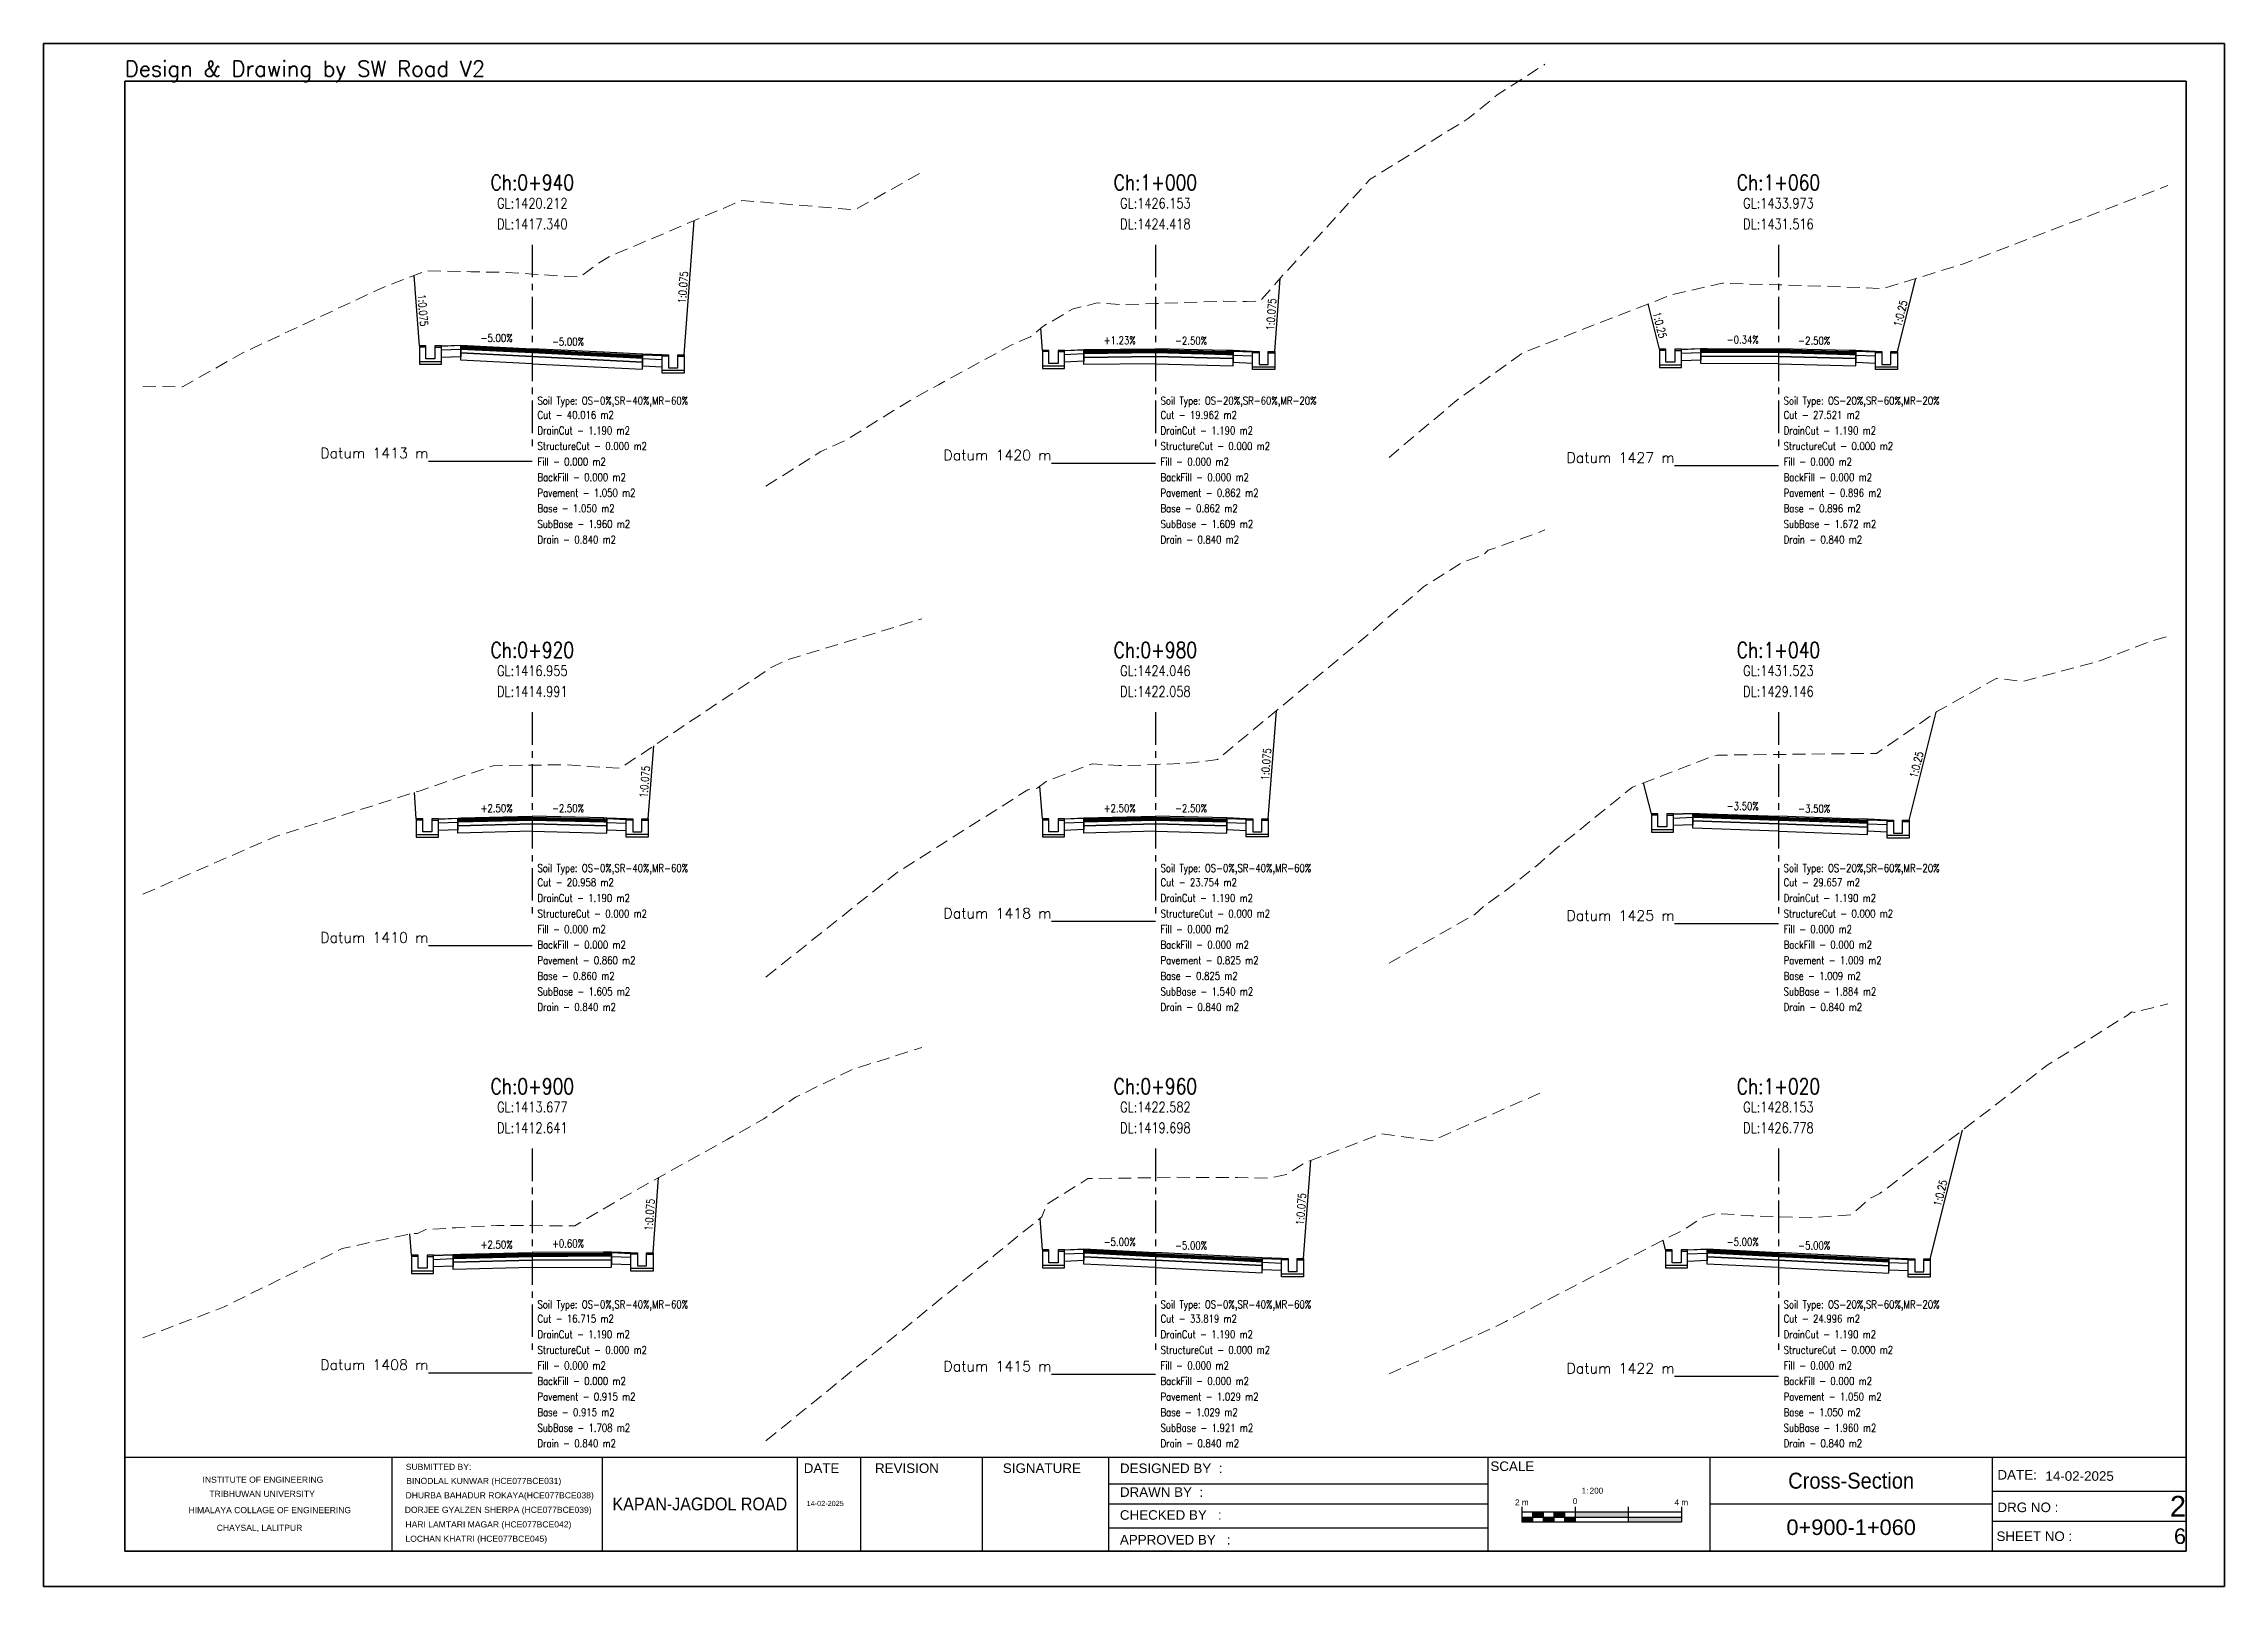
# Model space of a CAD drawing. Extents: x -19 to 1577, y -12 to 48.
# Drawn here: x 521.2 to 605.2, y -11.7 to 47.7 of the extents above; entities that cross this region are included whole.
import ezdxf
from ezdxf.enums import TextEntityAlignment as Align

# ---------------------------------------------------------------- set-up
doc = ezdxf.new("R2010")
doc.units = 0
doc.header["$MEASUREMENT"] = 0
doc.linetypes.add('Center', pattern=[2, 1.25, -0.25, 0.25, -0.25])
doc.linetypes.add('Dashed', pattern=[0.75, 0.5, -0.25])
for name, color, linetype in [('BackFill-Area', 7, 'Continuous'), ('Base', 6, 'Continuous'), ('Base-Area', 7, 'Continuous'), ('Cut-Area', 7, 'Continuous'), ('CutFillLine', 4, 'Continuous'), ('Drain', 3, 'Continuous'), ('Drain-Area', 7, 'Continuous'), ('DrainCut-Area', 7, 'Continuous'), ('ExtraWideningLayers', 7, 'Continuous'), ('Fill-Area', 7, 'Continuous'), ('Frame', 7, 'Continuous'), ('L_CF_Slope', 7, 'Continuous'), ('L_Slope', 7, 'Continuous'), ('Pavement-Area', 7, 'Continuous'), ('PavementLayers', 1, 'Continuous'), ('R_CF_Slope', 7, 'Continuous'), ('R_Slope', 7, 'Continuous'), ('Shoulder', 2, 'Continuous'), ('Soil Type', 7, 'Continuous'), ('StructureCut-Area', 7, 'Continuous'), ('SubBase', 7, 'Continuous'), ('SubBase-Area', 7, 'Continuous')]:
    doc.layers.add(name, color=color, linetype=linetype)
for name, color, linetype, lineweight in [('CenterLine', 5, 'Center', 25), ('ChainageTxt', 7, 'Continuous', 25), ('DatumLabel', 1, 'Continuous', 25), ('DLTxt', 1, 'Continuous', 25), ('GL', 104, 'Dashed', 18), ('GLTxt', 3, 'Continuous', 25)]:
    doc.layers.add(name, color=color, linetype=linetype, lineweight=lineweight)
doc.styles.add('ARIAL', font='arial.ttf')
doc.styles.get("Standard").update_dxf_attribs({"font": 'simplex.shx'})

msp = doc.modelspace()

# ---------------------------------------------------------------- texts
msp.add_text('Design & Drawing by SW Road V2', height=0.6).set_placement((524.3, 46.3), align=Align.BOTTOM_LEFT)
at = {"layer": 'BackFill-Area', "width": 0.8}
for p in [(540.2, 31.2), (564.2, 31.2), (588.2, 31.2), (540.2, 13.2), (564.2, 13.2), (588.2, 13.2), (540.2, -3.6), (564.2, -3.6), (588.2, -3.6)]:
    msp.add_text('BackFill - 0.000 m2', height=0.3, dxfattribs=at).set_placement(p, align=Align.TOP_LEFT)
at = {"layer": 'Base-Area', "width": 0.8}
for s, p in [('Base - 1.050 m2', (540.2, 30)), ('Base - 0.862 m2', (564.2, 30)), ('Base - 0.896 m2', (588.2, 30)), ('Base - 0.860 m2', (540.2, 12)), ('Base - 0.825 m2', (564.2, 12)), ('Base - 1.009 m2', (588.2, 12)), ('Base - 0.915 m2', (540.2, -4.8)), ('Base - 1.029 m2', (564.2, -4.8)), ('Base - 1.050 m2', (588.2, -4.8))]:
    msp.add_text(s, height=0.3, dxfattribs=at).set_placement(p, align=Align.TOP_LEFT)
at = {"layer": 'ChainageTxt', "width": 0.8}
for s, p in [('Ch:0+940', (540, 42.4)), ('Ch:1+000', (564, 42.4)), ('Ch:1+060', (588, 42.4)), ('Ch:0+920', (540, 24.4)), ('Ch:0+980', (564, 24.4)), ('Ch:1+040', (588, 24.4)), ('Ch:0+900', (540, 7.6)), ('Ch:0+960', (564, 7.6)), ('Ch:1+020', (588, 7.6))]:
    msp.add_text(s, height=0.6, dxfattribs=at).set_placement(p, align=Align.MIDDLE_CENTER)
at = {"layer": 'Cut-Area', "width": 0.8}
for s, p in [('Cut - 40.016 m2', (540.2, 33.6)), ('Cut - 19.962 m2', (564.2, 33.6)), ('Cut - 27.521 m2', (588.2, 33.6)), ('Cut - 20.958 m2', (540.2, 15.6)), ('Cut - 23.754 m2', (564.2, 15.6)), ('Cut - 29.657 m2', (588.2, 15.6)), ('Cut - 16.715 m2', (540.2, -1.2)), ('Cut - 33.819 m2', (564.2, -1.2)), ('Cut - 24.996 m2', (588.2, -1.2))]:
    msp.add_text(s, height=0.3, dxfattribs=at).set_placement(p, align=Align.TOP_LEFT)
at = {"layer": 'DatumLabel'}
for s, p in [('Datum 1413 m', (536, 31.66)), ('Datum 1420 m', (560, 31.582)), ('Datum 1427 m', (584, 31.484)), ('Datum 1418 m', (560, 13.942)), ('Datum 1425 m', (584, 13.854)), ('Datum 1410 m', (536, 13.009)), ('Datum 1408 m', (536, -3.441)), ('Datum 1415 m', (560, -3.498)), ('Datum 1422 m', (584, -3.578))]:
    msp.add_text(s, height=0.4, dxfattribs=at).set_placement(p, align=Align.BOTTOM_RIGHT)
at = {"layer": 'DLTxt', "width": 0.8}
for s, p in [('DL:1417.340', (540, 40.8)), ('DL:1424.418', (564, 40.8)), ('DL:1431.516', (588, 40.8)), ('DL:1414.991', (540, 22.8)), ('DL:1422.058', (564, 22.8)), ('DL:1429.146', (588, 22.8)), ('DL:1412.641', (540, 6)), ('DL:1419.698', (564, 6)), ('DL:1426.778', (588, 6))]:
    msp.add_text(s, height=0.4, dxfattribs=at).set_placement(p, align=Align.MIDDLE_CENTER)
at = {"layer": 'Drain-Area', "width": 0.8}
for p in [(540.2, 28.8), (564.2, 28.8), (588.2, 28.8), (540.2, 10.8), (564.2, 10.8), (588.2, 10.8), (540.2, -6), (564.2, -6), (588.2, -6)]:
    msp.add_text('Drain - 0.840 m2', height=0.3, dxfattribs=at).set_placement(p, align=Align.TOP_LEFT)
at = {"layer": 'DrainCut-Area', "width": 0.8}
for p in [(540.2, 33), (564.2, 33), (588.2, 33), (540.2, 15), (564.2, 15), (588.2, 15), (540.2, -1.8), (564.2, -1.8), (588.2, -1.8)]:
    msp.add_text('DrainCut - 1.190 m2', height=0.3, dxfattribs=at).set_placement(p, align=Align.TOP_LEFT)
at = {"layer": 'Fill-Area', "width": 0.8}
for p in [(540.2, 31.8), (564.2, 31.8), (588.2, 31.8), (540.2, 13.8), (564.2, 13.8), (588.2, 13.8), (540.2, -3), (564.2, -3), (588.2, -3)]:
    msp.add_text('Fill - 0.000 m2', height=0.3, dxfattribs=at).set_placement(p, align=Align.TOP_LEFT)
at = {"layer": 'GLTxt', "width": 0.8}
for s, p in [('GL:1420.212', (540, 41.6)), ('GL:1426.153', (564, 41.6)), ('GL:1433.973', (588, 41.6)), ('GL:1416.955', (540, 23.6)), ('GL:1424.046', (564, 23.6)), ('GL:1431.523', (588, 23.6)), ('GL:1413.677', (540, 6.8)), ('GL:1422.582', (564, 6.8)), ('GL:1428.153', (588, 6.8))]:
    msp.add_text(s, height=0.4, dxfattribs=at).set_placement(p, align=Align.MIDDLE_CENTER)
at = {"layer": 'L_CF_Slope', "width": 0.8}
for s, rotation, p in [('1:0.075', 274.28915, (535.548, 37.463)), ('1:0.25', 284.03624, (583.197, 36.852))]:
    msp.add_text(s, height=0.3, rotation=rotation, dxfattribs=at).set_placement(p, align=Align.BOTTOM_CENTER)
at = {"layer": 'L_Slope', "width": 0.8}
for s, p in [('-5.00%', (538.625, 36.169)), ('+1.23%', (562.625, 36.083)), ('-0.34%', (586.625, 36.105)), ('-3.50%', (586.625, 18.148)), ('+2.50%', (538.625, 18.066)), ('+2.50%', (562.625, 18.066)), ('-5.00%', (562.625, 1.369)), ('-5.00%', (586.625, 1.369)), ('+2.50%', (538.625, 1.266))]:
    msp.add_text(s, height=0.3, dxfattribs=at).set_placement(p, align=Align.BOTTOM_CENTER)
at = {"layer": 'Pavement-Area', "width": 0.8}
for s, p in [('Pavement - 1.050 m2', (540.2, 30.6)), ('Pavement - 0.862 m2', (564.2, 30.6)), ('Pavement - 0.896 m2', (588.2, 30.6)), ('Pavement - 0.860 m2', (540.2, 12.6)), ('Pavement - 0.825 m2', (564.2, 12.6)), ('Pavement - 1.009 m2', (588.2, 12.6)), ('Pavement - 0.915 m2', (540.2, -4.2)), ('Pavement - 1.029 m2', (564.2, -4.2)), ('Pavement - 1.050 m2', (588.2, -4.2))]:
    msp.add_text(s, height=0.3, dxfattribs=at).set_placement(p, align=Align.TOP_LEFT)
at = {"layer": 'R_CF_Slope', "width": 0.8}
for s, rotation, p in [('1:0.075', 85.71085, (546.044, 38.344)), ('1:0.075', 85.71085, (568.703, 37.301)), ('1:0.25', 75.96376, (592.936, 37.298)), ('1:0.075', 85.71085, (568.506, 19.981)), ('1:0.25', 75.96376, (593.552, 19.925)), ('1:0.075', 85.71085, (544.572, 19.304)), ('1:0.075', 85.71085, (569.851, 2.853)), ('1:0.25', 75.96376, (594.469, 3.434)), ('1:0.075', 85.71085, (544.759, 2.636))]:
    msp.add_text(s, height=0.3, rotation=rotation, dxfattribs=at).set_placement(p, align=Align.BOTTOM_CENTER)
at = {"layer": 'R_Slope', "width": 0.8}
for s, p in [('-5.00%', (541.375, 36.031)), ('-2.50%', (565.375, 36.066)), ('-2.50%', (589.375, 36.066)), ('-2.50%', (541.375, 18.066)), ('-2.50%', (565.375, 18.066)), ('-3.50%', (589.375, 18.052)), ('+0.60%', (541.375, 1.308)), ('-5.00%', (565.375, 1.231)), ('-5.00%', (589.375, 1.231))]:
    msp.add_text(s, height=0.3, dxfattribs=at).set_placement(p, align=Align.BOTTOM_CENTER)
at = {"layer": 'Soil Type', "width": 0.8}
for s, p in [('Soil Type: OS-0%,SR-40%,MR-60%', (540.2, 34)), ('Soil Type: OS-20%,SR-60%,MR-20%', (564.2, 34)), ('Soil Type: OS-20%,SR-60%,MR-20%', (588.2, 34)), ('Soil Type: OS-0%,SR-40%,MR-60%', (540.2, 16)), ('Soil Type: OS-0%,SR-40%,MR-60%', (564.2, 16)), ('Soil Type: OS-20%,SR-60%,MR-20%', (588.2, 16)), ('Soil Type: OS-0%,SR-40%,MR-60%', (540.2, -0.8)), ('Soil Type: OS-0%,SR-40%,MR-60%', (564.2, -0.8)), ('Soil Type: OS-20%,SR-60%,MR-20%', (588.2, -0.8))]:
    msp.add_text(s, height=0.3, dxfattribs=at).set_placement(p, align=Align.MIDDLE_LEFT)
at = {"layer": 'StructureCut-Area', "width": 0.8}
for p in [(540.2, 32.4), (564.2, 32.4), (588.2, 32.4), (540.2, 14.4), (564.2, 14.4), (588.2, 14.4), (540.2, -2.4), (564.2, -2.4), (588.2, -2.4)]:
    msp.add_text('StructureCut - 0.000 m2', height=0.3, dxfattribs=at).set_placement(p, align=Align.TOP_LEFT)
at = {"layer": 'SubBase-Area', "width": 0.8}
for s, p in [('SubBase - 1.960 m2', (540.2, 29.4)), ('SubBase - 1.609 m2', (564.2, 29.4)), ('SubBase - 1.672 m2', (588.2, 29.4)), ('SubBase - 1.605 m2', (540.2, 11.4)), ('SubBase - 1.540 m2', (564.2, 11.4)), ('SubBase - 1.884 m2', (588.2, 11.4)), ('SubBase - 1.708 m2', (540.2, -5.4)), ('SubBase - 1.921 m2', (564.2, -5.4)), ('SubBase - 1.960 m2', (588.2, -5.4))]:
    msp.add_text(s, height=0.3, dxfattribs=at).set_placement(p, align=Align.TOP_LEFT)

# ---------------------------------------------------------------- blocks, each defined once
blk = doc.blocks.new('SheetA3-1')
at = {"layer": 'Frame', "color": 6, "linetype": 'Continuous', "lineweight": 35}
for p, q in [((397, 0), (0, 0)), ((0, 0), (0, -283)), ((397, -283), (397, 0)), ((0, -283), (397, -283))]:
    blk.add_line(p, q, dxfattribs=at)
at = {"layer": 'Frame', "linetype": 'Continuous', "lineweight": 30}
for p, q in [((397, -264.94), (0, -264.94)), ((51.51, -282.86), (51.51, -264.94)), ((91.94, -264.94), (91.94, -282.86)), ((129.6, -282.86), (129.6, -264.94)), ((141.75, -282.86), (141.75, -264.94)), ((165.2, -282.86), (165.2, -264.94)), ((189.51, -282.86), (189.51, -264.94)), ((262.53, -264.94), (262.53, -282.86)), ((305.32, -282.86), (305.32, -264.94)), ((359.69, -264.94), (359.69, -282.86)), ((189.51, -270.06), (262.53, -270.06)), ((359.69, -271.47), (397, -271.47)), ((189.51, -273.9), (262.53, -273.9)), ((305.32, -273.9), (359.69, -273.9)), ((189.51, -278.48), (262.53, -278.48)), ((359.69, -277.21), (397, -277.21))]:
    blk.add_line(p, q, dxfattribs=at)
at = {"layer": 'Frame', "color": 7, "linetype": 'Continuous'}
for p, q in [((269.08, -274.49), (269.08, -277.35)), ((299.8, -275.51), (269.08, -275.51)), ((269.08, -276.43), (299.8, -276.43)), ((271.13, -275.51), (271.13, -277.35)), ((273.18, -275.51), (273.18, -277.35)), ((275.23, -275.51), (275.23, -277.35)), ((277.28, -275.51), (277.28, -277.35)), ((279.32, -274.49), (279.32, -277.35)), ((289.56, -274.49), (289.56, -277.35)), ((299.8, -274.49), (299.8, -277.35)), ((269.08, -277.35), (299.8, -277.35))]:
    blk.add_line(p, q, dxfattribs=at)
at = {"layer": 'Frame', "color": 6, "linetype": 'Continuous', "lineweight": 35}
blk.add_lwpolyline([(-15.62, -289.77), (404.38, -289.77), (404.38, 7.23), (-15.62, 7.23)], close=True, dxfattribs=at)
at = {"layer": 'Frame', "color": 7, "linetype": 'Continuous'}
for points in [[(269.08, -276.43), (269.08, -277.35), (271.13, -276.43), (271.13, -277.35)], [(271.13, -275.51), (271.13, -276.43), (273.18, -275.51), (273.18, -276.43)], [(273.18, -276.43), (273.18, -277.35), (275.23, -276.43), (275.23, -277.35)], [(275.23, -276.43), (275.23, -275.51), (277.28, -276.43), (277.28, -275.51)], [(277.28, -276.43), (277.28, -277.35), (279.32, -276.43), (279.32, -277.35)], [(279.32, -276.43), (279.32, -275.51), (289.56, -276.43), (289.56, -275.51)], [(289.56, -276.43), (289.56, -277.35), (299.8, -276.43), (299.8, -277.35)]]:
    blk.add_solid(points, dxfattribs=at)
at = {"color": 1, "style": 'ARIAL'}
for tag, height, p in [('DWGNUM', 4, (397, -274.34)), ('SHEETNUM', 3, (397, -280.11))]:
    blk.add_attdef(tag, text='', height=height, dxfattribs=at).set_placement(p, align=Align.MIDDLE_RIGHT)
at = {"style": 'ARIAL'}
blk.add_attdef('CHRANGE', text='', height=3, dxfattribs=at).set_placement((332.51, -278.38), align=Align.MIDDLE_CENTER)
at = {"layer": 'Frame', "linetype": 'Continuous', "style": 'ARIAL'}
for s, height, p in [('INSTITUTE OF ENGINEERING', 1.1795, (26.62, -269.82)), ('SCALE ', 1.843, (267.6, -267.56))]:
    blk.add_text(s, height=height, dxfattribs=at).set_placement(p, align=Align.CENTER)
for s, height, p in [('SUBMITTED BY:', 1.1795, (54.13, -267.35)), ('DATE', 1.843, (130.78, -267.94)), ('REVISION', 1.843, (144.51, -267.94)), ('SIGNATURE', 1.843, (169.13, -267.94)), ('DESIGNED BY  :', 1.8429, (191.67, -267.96)), ('DHURBA BAHADUR ROKAYA(HCE077BCE038)', 1.1795, (54.09, -272.83)), ('BINODLAL KUNWAR (HCE077BCE031)', 1.1795, (54.23, -270.06)), ('DRAWN BY  :', 1.8429, (191.67, -272.54)), ('DORJEE GYALZEN SHERPA (HCE077BCE039)', 1.1795, (53.94, -275.63)), ('HARI LAMTARI MAGAR (HCE077BCE042)', 1.1795, (54.07, -278.43)), ('14-02-2025', 1, (131.34, -274.31)), ('CHECKED BY   :', 1.8429, (191.67, -276.95)), ('LOCHAN KHATRI (HCE077BCE045)', 1.1795, (54.07, -281.19)), ('APPROVED BY   :', 1.8429, (191.67, -281.72))]:
    blk.add_text(s, height=height, dxfattribs=at).set_placement(p)
at = {"layer": 'Frame', "color": 7, "linetype": 'Continuous', "style": 'ARIAL'}
for s, height, p in [('DATE:', 1.843, (360.68, -269.21)), ('14-02-2025', 1.843, (369.92, -269.45)), ('DRG NO : ', 1.843, (360.68, -275.48)), ('SHEET NO : ', 1.8429, (360.49, -281.04))]:
    blk.add_text(s, height=height, dxfattribs=at).set_placement(p)
at = {"layer": 'Frame', "linetype": 'Continuous', "style": 'ARIAL'}
for s, p in [('TRIBHUWAN UNIVERSITY', (26.46, -271.96)), ('HIMALAYA COLLAGE OF ENGINEERING', (27.95, -275.09)), ('CHAYSAL, LALITPUR', (25.97, -278.6))]:
    blk.add_text(s, height=1.1795, dxfattribs=at).set_placement(p, align=Align.MIDDLE)
at = {"layer": 'Frame', "color": 7, "linetype": 'Continuous', "style": 'ARIAL'}
for s, height, p in [('0', 1.13, (279.32, -273.93)), ('1: ', 1.126, (281.48, -271.89))]:
    blk.add_text(s, height=height, dxfattribs=at).set_placement(p, align=Align.CENTER)
at = {"layer": 'Frame', "linetype": 'Continuous', "lineweight": 30, "style": 'ARIAL', "width": 0.9}
for tag, height, p in [('DWGNAME', 3.07, (332.51, -269.42)), ('KAPAN-JAGDOLROAD', 2.46, (110.77, -273.9))]:
    blk.add_attdef(tag, text='', height=height, dxfattribs=at).set_placement(p, align=Align.MIDDLE_CENTER)
at = {"layer": 'Frame', "color": 7, "linetype": 'Continuous', "style": 'ARIAL'}
blk.add_attdef('HSCALE', (282.14, -271.91), '', height=1.13, dxfattribs=at)
for tag, p in [('V1', (269.08, -274.49)), ('V2', (299.8, -274.49))]:
    blk.add_attdef(tag, text='', height=1.13, dxfattribs=at).set_placement(p, align=Align.BOTTOM_CENTER)

# ---------------------------------------------------------------- linework, layer by layer
at = {"layer": 'Base'}
for points in [[(540, 35.85), (540, 35.7), (537.25, 35.837), (537.25, 35.837), (537.25, 35.987), (540, 35.85)], [(540, 35.85), (540, 35.7), (544.25, 35.487), (544.25, 35.487), (544.25, 35.637), (540, 35.85)], [(564, 35.85), (564, 35.7), (561.25, 35.666), (561.25, 35.666), (561.25, 35.816), (564, 35.85)], [(564, 35.85), (564, 35.7), (566.997, 35.625), (566.997, 35.625), (566.997, 35.775), (564, 35.85)], [(588, 35.85), (588, 35.7), (585.014, 35.71), (585.014, 35.71), (585.014, 35.86), (588, 35.85)], [(588, 35.85), (588, 35.7), (590.985, 35.625), (590.985, 35.625), (590.985, 35.775), (588, 35.85)], [(540, 17.85), (540, 17.7), (537.133, 17.628), (537.133, 17.628), (537.133, 17.778), (540, 17.85)], [(540, 17.85), (540, 17.7), (542.867, 17.628), (542.867, 17.628), (542.867, 17.778), (540, 17.85)], [(564, 17.85), (564, 17.7), (561.25, 17.631), (561.25, 17.631), (561.25, 17.781), (564, 17.85)], [(564, 17.85), (564, 17.7), (566.75, 17.631), (566.75, 17.631), (566.75, 17.781), (564, 17.85)], [(588, 17.85), (588, 17.7), (584.706, 17.815), (584.706, 17.815), (584.706, 17.965), (588, 17.85)], [(588, 17.85), (588, 17.7), (591.433, 17.58), (591.433, 17.58), (591.433, 17.73), (588, 17.85)], [(540, 1.05), (540, 0.9), (536.95, 0.824), (536.95, 0.824), (536.95, 0.974), (540, 1.05)], [(540, 1.05), (540, 0.9), (543.05, 0.918), (543.05, 0.918), (543.05, 1.068), (540, 1.05)], [(564, 1.05), (564, 0.9), (561.25, 1.037), (561.25, 1.037), (561.25, 1.187), (564, 1.05)], [(564, 1.05), (564, 0.9), (568.11, 0.695), (568.11, 0.695), (568.11, 0.845), (564, 1.05)], [(588, 1.05), (588, 0.9), (585.25, 1.037), (585.25, 1.037), (585.25, 1.187), (588, 1.05)], [(588, 1.05), (588, 0.9), (592.25, 0.687), (592.25, 0.687), (592.25, 0.837), (588, 1.05)]]:
    msp.add_lwpolyline(points, dxfattribs=at)
at = {"layer": 'CenterLine'}
for p, q in [((540, 40), (540, 32)), ((564, 40), (564, 32)), ((588, 40), (588, 32)), ((540, 22), (540, 14)), ((564, 22), (564, 14)), ((588, 22), (588, 14)), ((540, 5.2), (540, -2.8)), ((564, 5.2), (564, -2.8)), ((588, 5.2), (588, -2.8))]:
    msp.add_line(p, q, dxfattribs=at)
at = {"layer": 'CutFillLine'}
for points in [[(545.85, 35.758), (546.238, 40.931)], [(535.65, 36.108), (535.447, 38.819)], [(568.597, 35.895), (568.808, 38.708)], [(592.585, 35.895), (593.287, 38.702)], [(583.415, 35.98), (582.979, 37.723)], [(559.65, 35.936), (559.586, 36.791)], [(568.35, 17.901), (568.662, 22.061)], [(593.033, 17.85), (594.071, 22.001)], [(544.467, 17.898), (544.678, 20.709)], [(535.533, 17.898), (535.457, 18.912)], [(559.65, 17.901), (559.556, 19.153)], [(583.106, 18.085), (582.806, 19.284)], [(593.85, 0.957), (595.088, 5.91)], [(569.71, 0.965), (569.993, 4.742)], [(544.65, 1.188), (544.867, 4.084)], [(535.35, 1.094), (535.288, 1.916)], [(559.65, 1.307), (559.559, 2.515)], [(583.65, 1.307), (583.559, 1.672)]]:
    msp.add_lwpolyline(points, dxfattribs=at)
at = {"layer": 'DatumLabel'}
for p, q in [((540, 31.66), (536, 31.66)), ((564, 31.582), (560, 31.582)), ((588, 31.484), (584, 31.484)), ((564, 13.942), (560, 13.942)), ((588, 13.854), (584, 13.854)), ((540, 13.009), (536, 13.009)), ((540, -3.441), (536, -3.441)), ((564, -3.498), (560, -3.498)), ((588, -3.578), (584, -3.578))]:
    msp.add_line(p, q, dxfattribs=at)
at = {"layer": 'Drain'}
for points in [[(536.5, 36.108), (536.25, 36.108), (536.25, 36.057), (536.25, 35.608), (535.9, 35.608), (535.9, 36.057), (535.9, 36.108), (535.65, 36.108), (535.65, 36.057), (535.65, 35.608), (535.65, 35.507), (535.65, 35.407), (536.5, 35.407), (536.5, 35.507), (536.5, 35.608), (536.5, 36.057), (536.5, 36.108)], [(535.9, 36.057), (535.65, 36.057)], [(535.65, 35.507), (536.5, 35.507)], [(536.25, 36.057), (536.5, 36.057)], [(545, 35.758), (545.25, 35.758), (545.25, 35.707), (545.25, 35.258), (545.6, 35.258), (545.6, 35.707), (545.6, 35.758), (545.85, 35.758), (545.85, 35.707), (545.85, 35.258), (545.85, 35.157), (545.85, 35.057), (545, 35.057), (545, 35.157), (545, 35.258), (545, 35.707), (545, 35.758)], [(545.25, 35.707), (545, 35.707)], [(545.6, 35.707), (545.85, 35.707)], [(560.5, 35.936), (560.25, 35.936), (560.25, 35.886), (560.25, 35.436), (559.9, 35.436), (559.9, 35.886), (559.9, 35.936), (559.65, 35.936), (559.65, 35.886), (559.65, 35.436), (559.65, 35.336), (559.65, 35.236), (560.5, 35.236), (560.5, 35.336), (560.5, 35.436), (560.5, 35.886), (560.5, 35.936)], [(559.9, 35.886), (559.65, 35.886)], [(559.65, 35.336), (560.5, 35.336)], [(560.25, 35.886), (560.5, 35.886)], [(567.747, 35.895), (567.997, 35.895), (567.997, 35.845), (567.997, 35.395), (568.347, 35.395), (568.347, 35.845), (568.347, 35.895), (568.597, 35.895), (568.597, 35.845), (568.597, 35.395), (568.597, 35.295), (568.597, 35.195), (567.747, 35.195), (567.747, 35.295), (567.747, 35.395), (567.747, 35.845), (567.747, 35.895)], [(567.997, 35.845), (567.747, 35.845)], [(568.597, 35.295), (567.747, 35.295)], [(568.347, 35.845), (568.597, 35.845)], [(584.265, 35.98), (584.015, 35.98), (584.015, 35.93), (584.015, 35.48), (583.665, 35.48), (583.665, 35.93), (583.665, 35.98), (583.415, 35.98), (583.415, 35.93), (583.415, 35.48), (583.415, 35.38), (583.415, 35.28), (584.265, 35.28), (584.265, 35.38), (584.265, 35.48), (584.265, 35.93), (584.265, 35.98)], [(583.665, 35.93), (583.415, 35.93)], [(583.415, 35.38), (584.265, 35.38)], [(584.015, 35.93), (584.265, 35.93)], [(591.735, 35.895), (591.985, 35.895), (591.985, 35.845), (591.985, 35.395), (592.335, 35.395), (592.335, 35.845), (592.335, 35.895), (592.585, 35.895), (592.585, 35.845), (592.585, 35.395), (592.585, 35.295), (592.585, 35.195), (591.735, 35.195), (591.735, 35.295), (591.735, 35.395), (591.735, 35.845), (591.735, 35.895)], [(591.985, 35.845), (591.735, 35.845)], [(592.585, 35.295), (591.735, 35.295)], [(592.335, 35.845), (592.585, 35.845)], [(545.85, 35.157), (545, 35.157)], [(536.383, 17.898), (536.133, 17.898), (536.133, 17.848), (536.133, 17.398), (535.783, 17.398), (535.783, 17.848), (535.783, 17.898), (535.533, 17.898), (535.533, 17.848), (535.533, 17.398), (535.533, 17.298), (535.533, 17.198), (536.383, 17.198), (536.383, 17.298), (536.383, 17.398), (536.383, 17.848), (536.383, 17.898)], [(535.783, 17.848), (535.533, 17.848)], [(536.133, 17.848), (536.383, 17.848)], [(543.617, 17.898), (543.867, 17.898), (543.867, 17.848), (543.867, 17.398), (544.217, 17.398), (544.217, 17.848), (544.217, 17.898), (544.467, 17.898), (544.467, 17.848), (544.467, 17.398), (544.467, 17.298), (544.467, 17.198), (543.617, 17.198), (543.617, 17.298), (543.617, 17.398), (543.617, 17.848), (543.617, 17.898)], [(543.867, 17.848), (543.617, 17.848)], [(544.217, 17.848), (544.467, 17.848)], [(560.5, 17.901), (560.25, 17.901), (560.25, 17.851), (560.25, 17.401), (559.9, 17.401), (559.9, 17.851), (559.9, 17.901), (559.65, 17.901), (559.65, 17.851), (559.65, 17.401), (559.65, 17.301), (559.65, 17.201), (560.5, 17.201), (560.5, 17.301), (560.5, 17.401), (560.5, 17.851), (560.5, 17.901)], [(559.9, 17.851), (559.65, 17.851)], [(560.25, 17.851), (560.5, 17.851)], [(567.5, 17.901), (567.75, 17.901), (567.75, 17.851), (567.75, 17.401), (568.1, 17.401), (568.1, 17.851), (568.1, 17.901), (568.35, 17.901), (568.35, 17.851), (568.35, 17.401), (568.35, 17.301), (568.35, 17.201), (567.5, 17.201), (567.5, 17.301), (567.5, 17.401), (567.5, 17.851), (567.5, 17.901)], [(567.75, 17.851), (567.5, 17.851)], [(568.1, 17.851), (568.35, 17.851)], [(583.956, 18.085), (583.706, 18.085), (583.706, 18.035), (583.706, 17.585), (583.356, 17.585), (583.356, 18.035), (583.356, 18.085), (583.106, 18.085), (583.106, 18.035), (583.106, 17.585), (583.106, 17.485), (583.106, 17.385), (583.956, 17.385), (583.956, 17.485), (583.956, 17.585), (583.956, 18.035), (583.956, 18.085)], [(583.356, 18.035), (583.106, 18.035)], [(583.706, 18.035), (583.956, 18.035)], [(592.183, 17.85), (592.433, 17.85), (592.433, 17.8), (592.433, 17.35), (592.783, 17.35), (592.783, 17.8), (592.783, 17.85), (593.033, 17.85), (593.033, 17.8), (593.033, 17.35), (593.033, 17.25), (593.033, 17.15), (592.183, 17.15), (592.183, 17.25), (592.183, 17.35), (592.183, 17.8), (592.183, 17.85)], [(592.433, 17.8), (592.183, 17.8)], [(592.783, 17.8), (593.033, 17.8)], [(535.533, 17.298), (536.383, 17.298)], [(544.467, 17.298), (543.617, 17.298)], [(559.65, 17.301), (560.5, 17.301)], [(568.35, 17.301), (567.5, 17.301)], [(583.106, 17.485), (583.956, 17.485)], [(593.033, 17.25), (592.183, 17.25)], [(536.2, 1.094), (535.95, 1.094), (535.95, 1.044), (535.95, 0.594), (535.6, 0.594), (535.6, 1.044), (535.6, 1.094), (535.35, 1.094), (535.35, 1.044), (535.35, 0.594), (535.35, 0.494), (535.35, 0.394), (536.2, 0.394), (536.2, 0.494), (536.2, 0.594), (536.2, 1.044), (536.2, 1.094)], [(535.6, 1.044), (535.35, 1.044)], [(535.95, 1.044), (536.2, 1.044)], [(543.8, 1.188), (544.05, 1.188), (544.05, 1.138), (544.05, 0.688), (544.4, 0.688), (544.4, 1.138), (544.4, 1.188), (544.65, 1.188), (544.65, 1.138), (544.65, 0.688), (544.65, 0.588), (544.65, 0.488), (543.8, 0.488), (543.8, 0.588), (543.8, 0.688), (543.8, 1.138), (543.8, 1.188)], [(544.05, 1.138), (543.8, 1.138)], [(544.4, 1.138), (544.65, 1.138)], [(560.5, 1.307), (560.25, 1.307), (560.25, 1.257), (560.25, 0.807), (559.9, 0.807), (559.9, 1.257), (559.9, 1.307), (559.65, 1.307), (559.65, 1.257), (559.65, 0.807), (559.65, 0.707), (559.65, 0.607), (560.5, 0.607), (560.5, 0.707), (560.5, 0.807), (560.5, 1.257), (560.5, 1.307)], [(559.9, 1.257), (559.65, 1.257)], [(560.25, 1.257), (560.5, 1.257)], [(568.86, 0.965), (569.11, 0.965), (569.11, 0.915), (569.11, 0.465), (569.46, 0.465), (569.46, 0.915), (569.46, 0.965), (569.71, 0.965), (569.71, 0.915), (569.71, 0.465), (569.71, 0.365), (569.71, 0.265), (568.86, 0.265), (568.86, 0.365), (568.86, 0.465), (568.86, 0.915), (568.86, 0.965)], [(569.11, 0.915), (568.86, 0.915)], [(569.46, 0.915), (569.71, 0.915)], [(584.5, 1.307), (584.25, 1.307), (584.25, 1.257), (584.25, 0.807), (583.9, 0.807), (583.9, 1.257), (583.9, 1.307), (583.65, 1.307), (583.65, 1.257), (583.65, 0.807), (583.65, 0.707), (583.65, 0.607), (584.5, 0.607), (584.5, 0.707), (584.5, 0.807), (584.5, 1.257), (584.5, 1.307)], [(583.9, 1.257), (583.65, 1.257)], [(584.25, 1.257), (584.5, 1.257)], [(593, 0.957), (593.25, 0.957), (593.25, 0.907), (593.25, 0.457), (593.6, 0.457), (593.6, 0.907), (593.6, 0.957), (593.85, 0.957), (593.85, 0.907), (593.85, 0.457), (593.85, 0.357), (593.85, 0.257), (593, 0.257), (593, 0.357), (593, 0.457), (593, 0.907), (593, 0.957)], [(593.25, 0.907), (593, 0.907)], [(593.6, 0.907), (593.85, 0.907)], [(535.35, 0.494), (536.2, 0.494)], [(544.65, 0.588), (543.8, 0.588)], [(559.65, 0.707), (560.5, 0.707)], [(569.71, 0.365), (568.86, 0.365)], [(583.65, 0.707), (584.5, 0.707)], [(593.85, 0.357), (593, 0.357)]]:
    msp.add_lwpolyline(points, dxfattribs=at)
at = {"layer": 'ExtraWideningLayers'}
for points in [[(542.75, 35.862), (542.75, 35.812), (544.25, 35.737), (544.25, 35.737), (544.25, 35.788), (542.75, 35.862)], [(542.75, 35.812), (542.75, 35.762), (544.25, 35.687), (544.25, 35.687), (544.25, 35.737), (542.75, 35.812)], [(542.75, 35.762), (542.75, 35.712), (544.25, 35.637), (544.25, 35.637), (544.25, 35.687), (542.75, 35.762)], [(566.75, 35.931), (566.75, 35.881), (566.997, 35.875), (566.997, 35.875), (566.997, 35.925), (566.75, 35.931)], [(566.75, 35.881), (566.75, 35.831), (566.997, 35.825), (566.997, 35.825), (566.997, 35.875), (566.75, 35.881)], [(566.75, 35.831), (566.75, 35.781), (566.997, 35.775), (566.997, 35.775), (566.997, 35.825), (566.75, 35.831)], [(585.25, 36.009), (585.25, 35.959), (585.014, 35.96), (585.014, 35.96), (585.014, 36.01), (585.25, 36.009)], [(585.25, 35.959), (585.25, 35.909), (585.014, 35.91), (585.014, 35.91), (585.014, 35.96), (585.25, 35.959)], [(585.25, 35.909), (585.25, 35.859), (585.014, 35.86), (585.014, 35.86), (585.014, 35.91), (585.25, 35.909)], [(590.75, 35.931), (590.75, 35.881), (590.985, 35.875), (590.985, 35.875), (590.985, 35.925), (590.75, 35.931)], [(590.75, 35.881), (590.75, 35.831), (590.985, 35.825), (590.985, 35.825), (590.985, 35.875), (590.75, 35.881)], [(590.75, 35.831), (590.75, 35.781), (590.985, 35.775), (590.985, 35.775), (590.985, 35.825), (590.75, 35.831)], [(537.25, 17.931), (537.25, 17.881), (537.133, 17.878), (537.133, 17.878), (537.133, 17.928), (537.25, 17.931)], [(537.25, 17.881), (537.25, 17.831), (537.133, 17.828), (537.133, 17.828), (537.133, 17.878), (537.25, 17.881)], [(537.25, 17.831), (537.25, 17.781), (537.133, 17.778), (537.133, 17.778), (537.133, 17.828), (537.25, 17.831)], [(542.75, 17.931), (542.75, 17.881), (542.867, 17.878), (542.867, 17.878), (542.867, 17.928), (542.75, 17.931)], [(542.75, 17.881), (542.75, 17.831), (542.867, 17.828), (542.867, 17.828), (542.867, 17.878), (542.75, 17.881)], [(542.75, 17.831), (542.75, 17.781), (542.867, 17.778), (542.867, 17.778), (542.867, 17.828), (542.75, 17.831)], [(585.25, 18.096), (585.25, 18.046), (584.706, 18.065), (584.706, 18.065), (584.706, 18.115), (585.25, 18.096)], [(585.25, 18.046), (585.25, 17.996), (584.706, 18.015), (584.706, 18.015), (584.706, 18.065), (585.25, 18.046)], [(585.25, 17.996), (585.25, 17.946), (584.706, 17.965), (584.706, 17.965), (584.706, 18.015), (585.25, 17.996)], [(590.75, 17.904), (590.75, 17.854), (591.433, 17.83), (591.433, 17.83), (591.433, 17.88), (590.75, 17.904)], [(590.75, 17.854), (590.75, 17.804), (591.433, 17.78), (591.433, 17.78), (591.433, 17.83), (590.75, 17.854)], [(590.75, 17.804), (590.75, 17.754), (591.433, 17.73), (591.433, 17.73), (591.433, 17.78), (590.75, 17.804)], [(537.25, 1.131), (537.25, 1.081), (536.95, 1.074), (536.95, 1.074), (536.95, 1.124), (537.25, 1.131)], [(537.25, 1.081), (537.25, 1.031), (536.95, 1.024), (536.95, 1.024), (536.95, 1.074), (537.25, 1.081)], [(537.25, 1.031), (537.25, 0.981), (536.95, 0.974), (536.95, 0.974), (536.95, 1.024), (537.25, 1.031)], [(542.75, 1.216), (542.75, 1.166), (543.05, 1.168), (543.05, 1.168), (543.05, 1.218), (542.75, 1.216)], [(542.75, 1.166), (542.75, 1.116), (543.05, 1.118), (543.05, 1.118), (543.05, 1.168), (542.75, 1.166)], [(542.75, 1.116), (542.75, 1.066), (543.05, 1.068), (543.05, 1.068), (543.05, 1.118), (542.75, 1.116)], [(566.75, 1.062), (566.75, 1.012), (568.11, 0.945), (568.11, 0.945), (568.11, 0.995), (566.75, 1.062)], [(566.75, 1.012), (566.75, 0.962), (568.11, 0.895), (568.11, 0.895), (568.11, 0.945), (566.75, 1.012)], [(566.75, 0.962), (566.75, 0.912), (568.11, 0.845), (568.11, 0.845), (568.11, 0.895), (566.75, 0.962)], [(590.75, 1.062), (590.75, 1.012), (592.25, 0.937), (592.25, 0.937), (592.25, 0.987), (590.75, 1.062)], [(590.75, 1.012), (590.75, 0.962), (592.25, 0.887), (592.25, 0.887), (592.25, 0.937), (590.75, 1.012)], [(590.75, 0.962), (590.75, 0.912), (592.25, 0.837), (592.25, 0.837), (592.25, 0.887), (590.75, 0.962)]]:
    msp.add_lwpolyline(points, dxfattribs=at)
at = {"layer": 'GL', "flags": 128}
for points in [[(549, 30.703), (551.117, 32.042), (552.075, 32.473), (554.604, 34.04), (555.652, 34.612), (558.474, 36.151), (559.186, 36.461), (559.664, 36.856), (560.839, 37.536), (561.764, 37.761), (562.818, 37.695), (564, 37.736), (566.641, 37.826), (567.509, 37.813), (568.025, 37.833), (568.915, 38.827), (572.272, 42.521), (574.438, 43.866), (576.051, 44.861), (577.171, 45.769), (579, 46.949)], [(525, 34.553), (526.527, 34.532), (528.823, 35.829), (534.166, 38.322), (535.898, 38.994), (537.632, 38.964), (538.689, 38.942), (539.008, 38.938), (540, 38.872), (541.416, 38.778), (541.841, 38.765), (542.197, 39.021), (542.459, 39.231), (542.974, 39.55), (548.077, 41.709), (552.417, 41.344), (555, 42.793)], [(573, 31.815), (575.668, 34.057), (578.149, 35.841), (583.914, 38.087), (585.828, 38.522), (588, 38.457), (590.155, 38.393), (592.012, 38.313), (595.089, 39.251), (603, 42.282)], [(549, 11.805), (554.056, 15.836), (559.092, 19.019), (559.258, 19.066), (559.448, 19.073), (559.798, 19.333), (561.574, 20.022), (562.588, 19.946), (563.467, 19.964), (564, 19.988), (565.4, 20.052), (566.395, 20.182), (572.23, 25.017), (574.333, 26.83), (575.826, 27.779), (576.626, 28.054), (576.82, 28.238), (578.523, 28.836), (579, 29.025)], [(525, 14.994), (530.103, 17.217), (535.678, 18.982), (538.494, 19.942), (540, 19.964), (540.247, 19.968), (541.257, 19.978), (542.178, 19.917), (543.394, 19.847), (545.198, 21.058), (549.204, 23.723), (549.817, 24.015), (555, 25.6)], [(573, 12.341), (576.312, 14.223), (576.778, 14.639), (576.836, 14.668), (577.441, 15.091), (578.738, 16.133), (579.364, 16.689), (582.378, 19.118), (585.477, 20.318), (585.641, 20.344), (585.642, 20.344), (586.465, 20.361), (588, 20.378), (591.782, 20.418), (594.126, 22.039), (596.407, 23.313), (597.425, 23.19), (600.303, 23.957), (602.376, 24.748), (603, 24.93)], [(573, -3.472), (577.241, -1.59), (577.495, -1.454), (580.076, -0.123), (584.368, 2.089), (585.097, 2.563), (585.62, 2.705), (586.957, 2.611), (588, 2.575), (589.196, 2.535), (590.814, 2.653), (591.178, 2.977), (591.527, 3.291), (591.905, 3.471), (598.383, 8.435), (601.429, 10.331), (601.609, 10.462), (601.719, 10.446), (603, 10.778)], [(525, -2.083), (528.135, -0.891), (532.679, 1.351), (535.336, 1.926), (535.572, 1.936), (535.902, 2.082), (537.059, 2.156), (538.631, 2.242), (540, 2.236), (540.873, 2.231), (541.639, 2.231), (543.418, 3.275), (547.501, 5.554), (548.924, 6.348), (550.141, 7.176), (552.293, 8.234), (555, 9.096)], [(549, -6.051), (557.786, 1.08), (559.625, 2.568), (559.805, 3.051), (561.397, 4.044), (563.778, 4.079), (564, 4.084), (564.717, 4.098), (567.168, 4.084), (568.324, 4.06), (569.05, 4.2), (569.735, 4.644), (572.713, 5.776), (574.647, 5.497), (579, 7.421)]]:
    msp.add_lwpolyline(points, dxfattribs=at)
at = {"layer": 'PavementLayers'}
for points in [[(540, 36), (540, 35.95), (537.25, 36.087), (537.25, 36.087), (537.25, 36.138), (540, 36)], [(540, 35.95), (540, 35.9), (537.25, 36.037), (537.25, 36.037), (537.25, 36.087), (540, 35.95)], [(540, 35.9), (540, 35.85), (537.25, 35.987), (537.25, 35.987), (537.25, 36.037), (540, 35.9)], [(540, 36), (540, 35.95), (542.75, 35.812), (542.75, 35.812), (542.75, 35.862), (540, 36)], [(540, 35.95), (540, 35.9), (542.75, 35.762), (542.75, 35.762), (542.75, 35.812), (540, 35.95)], [(540, 35.9), (540, 35.85), (542.75, 35.712), (542.75, 35.712), (542.75, 35.762), (540, 35.9)], [(564, 36), (564, 35.95), (561.25, 35.916), (561.25, 35.916), (561.25, 35.966), (564, 36)], [(564, 35.95), (564, 35.9), (561.25, 35.866), (561.25, 35.866), (561.25, 35.916), (564, 35.95)], [(564, 35.9), (564, 35.85), (561.25, 35.816), (561.25, 35.816), (561.25, 35.866), (564, 35.9)], [(564, 36), (564, 35.95), (566.75, 35.881), (566.75, 35.881), (566.75, 35.931), (564, 36)], [(564, 35.95), (564, 35.9), (566.75, 35.831), (566.75, 35.831), (566.75, 35.881), (564, 35.95)], [(564, 35.9), (564, 35.85), (566.75, 35.781), (566.75, 35.781), (566.75, 35.831), (564, 35.9)], [(588, 36), (588, 35.95), (585.25, 35.959), (585.25, 35.959), (585.25, 36.009), (588, 36)], [(588, 35.95), (588, 35.9), (585.25, 35.909), (585.25, 35.909), (585.25, 35.959), (588, 35.95)], [(588, 35.9), (588, 35.85), (585.25, 35.859), (585.25, 35.859), (585.25, 35.909), (588, 35.9)], [(588, 36), (588, 35.95), (590.75, 35.881), (590.75, 35.881), (590.75, 35.931), (588, 36)], [(588, 35.95), (588, 35.9), (590.75, 35.831), (590.75, 35.831), (590.75, 35.881), (588, 35.95)], [(588, 35.9), (588, 35.85), (590.75, 35.781), (590.75, 35.781), (590.75, 35.831), (588, 35.9)], [(540, 18), (540, 17.95), (537.25, 17.881), (537.25, 17.881), (537.25, 17.931), (540, 18)], [(540, 17.95), (540, 17.9), (537.25, 17.831), (537.25, 17.831), (537.25, 17.881), (540, 17.95)], [(540, 17.9), (540, 17.85), (537.25, 17.781), (537.25, 17.781), (537.25, 17.831), (540, 17.9)], [(540, 18), (540, 17.95), (542.75, 17.881), (542.75, 17.881), (542.75, 17.931), (540, 18)], [(540, 17.95), (540, 17.9), (542.75, 17.831), (542.75, 17.831), (542.75, 17.881), (540, 17.95)], [(540, 17.9), (540, 17.85), (542.75, 17.781), (542.75, 17.781), (542.75, 17.831), (540, 17.9)], [(564, 18), (564, 17.95), (561.25, 17.881), (561.25, 17.881), (561.25, 17.931), (564, 18)], [(564, 17.95), (564, 17.9), (561.25, 17.831), (561.25, 17.831), (561.25, 17.881), (564, 17.95)], [(564, 17.9), (564, 17.85), (561.25, 17.781), (561.25, 17.781), (561.25, 17.831), (564, 17.9)], [(564, 18), (564, 17.95), (566.75, 17.881), (566.75, 17.881), (566.75, 17.931), (564, 18)], [(564, 17.95), (564, 17.9), (566.75, 17.831), (566.75, 17.831), (566.75, 17.881), (564, 17.95)], [(564, 17.9), (564, 17.85), (566.75, 17.781), (566.75, 17.781), (566.75, 17.831), (564, 17.9)], [(588, 18), (588, 17.95), (585.25, 18.046), (585.25, 18.046), (585.25, 18.096), (588, 18)], [(588, 17.95), (588, 17.9), (585.25, 17.996), (585.25, 17.996), (585.25, 18.046), (588, 17.95)], [(588, 17.9), (588, 17.85), (585.25, 17.946), (585.25, 17.946), (585.25, 17.996), (588, 17.9)], [(588, 18), (588, 17.95), (590.75, 17.854), (590.75, 17.854), (590.75, 17.904), (588, 18)], [(588, 17.95), (588, 17.9), (590.75, 17.804), (590.75, 17.804), (590.75, 17.854), (588, 17.95)], [(588, 17.9), (588, 17.85), (590.75, 17.754), (590.75, 17.754), (590.75, 17.804), (588, 17.9)], [(540, 1.2), (540, 1.15), (537.25, 1.081), (537.25, 1.081), (537.25, 1.131), (540, 1.2)], [(540, 1.15), (540, 1.1), (537.25, 1.031), (537.25, 1.031), (537.25, 1.081), (540, 1.15)], [(540, 1.1), (540, 1.05), (537.25, 0.981), (537.25, 0.981), (537.25, 1.031), (540, 1.1)], [(540, 1.2), (540, 1.15), (542.75, 1.166), (542.75, 1.166), (542.75, 1.216), (540, 1.2)], [(540, 1.15), (540, 1.1), (542.75, 1.116), (542.75, 1.116), (542.75, 1.166), (540, 1.15)], [(540, 1.1), (540, 1.05), (542.75, 1.066), (542.75, 1.066), (542.75, 1.116), (540, 1.1)], [(564, 1.2), (564, 1.15), (561.25, 1.287), (561.25, 1.287), (561.25, 1.337), (564, 1.2)], [(564, 1.15), (564, 1.1), (561.25, 1.237), (561.25, 1.237), (561.25, 1.287), (564, 1.15)], [(564, 1.1), (564, 1.05), (561.25, 1.187), (561.25, 1.187), (561.25, 1.237), (564, 1.1)], [(564, 1.2), (564, 1.15), (566.75, 1.012), (566.75, 1.012), (566.75, 1.062), (564, 1.2)], [(564, 1.15), (564, 1.1), (566.75, 0.962), (566.75, 0.962), (566.75, 1.012), (564, 1.15)], [(564, 1.1), (564, 1.05), (566.75, 0.912), (566.75, 0.912), (566.75, 0.962), (564, 1.1)], [(588, 1.2), (588, 1.15), (585.25, 1.287), (585.25, 1.287), (585.25, 1.337), (588, 1.2)], [(588, 1.15), (588, 1.1), (585.25, 1.237), (585.25, 1.237), (585.25, 1.287), (588, 1.15)], [(588, 1.1), (588, 1.05), (585.25, 1.187), (585.25, 1.187), (585.25, 1.237), (588, 1.1)], [(588, 1.2), (588, 1.15), (590.75, 1.012), (590.75, 1.012), (590.75, 1.062), (588, 1.2)], [(588, 1.15), (588, 1.1), (590.75, 0.962), (590.75, 0.962), (590.75, 1.012), (588, 1.15)], [(588, 1.1), (588, 1.05), (590.75, 0.912), (590.75, 0.912), (590.75, 0.962), (588, 1.1)]]:
    msp.add_lwpolyline(points, dxfattribs=at)
at = {"layer": 'Shoulder'}
for p, q in [((537.25, 36.118), (536.5, 36.087)), ((537.25, 35.967), (536.5, 35.937)), ((544.25, 35.768), (545, 35.737)), ((544.25, 35.617), (545, 35.587)), ((561.25, 35.946), (560.5, 35.916)), ((561.25, 35.796), (560.5, 35.766)), ((566.997, 35.905), (567.747, 35.875)), ((566.997, 35.755), (567.747, 35.725)), ((585.014, 35.99), (584.265, 35.96)), ((585.014, 35.84), (584.265, 35.81)), ((590.985, 35.905), (591.735, 35.875)), ((590.985, 35.755), (591.735, 35.725)), ((537.133, 17.908), (536.383, 17.878)), ((537.133, 17.758), (536.383, 17.728)), ((542.867, 17.908), (543.617, 17.878)), ((542.867, 17.758), (543.617, 17.728)), ((561.25, 17.911), (560.5, 17.881)), ((561.25, 17.761), (560.5, 17.731)), ((566.75, 17.911), (567.5, 17.881)), ((566.75, 17.761), (567.5, 17.731)), ((584.706, 18.095), (583.956, 18.065)), ((584.706, 17.945), (583.956, 17.915)), ((591.433, 17.86), (592.183, 17.83)), ((591.433, 17.71), (592.183, 17.68)), ((536.95, 1.104), (536.2, 1.074)), ((536.95, 0.954), (536.2, 0.924)), ((543.05, 1.198), (543.8, 1.168)), ((543.05, 1.048), (543.8, 1.018)), ((561.25, 1.317), (560.5, 1.287)), ((561.25, 1.167), (560.5, 1.137)), ((568.11, 0.975), (568.86, 0.945)), ((585.25, 1.317), (584.5, 1.287)), ((585.25, 1.167), (584.5, 1.137)), ((592.25, 0.967), (593, 0.937)), ((568.11, 0.825), (568.86, 0.795)), ((592.25, 0.817), (593, 0.787))]:
    msp.add_line(p, q, dxfattribs=at)
for points in [[(537.25, 36.138), (537.25, 36.118), (537.25, 35.967), (537.25, 35.687), (536.5, 35.657), (536.5, 35.937), (536.5, 36.087), (536.5, 36.108), (537.25, 36.138)], [(544.25, 35.788), (544.25, 35.768), (544.25, 35.617), (544.25, 35.337), (545, 35.307), (545, 35.587), (545, 35.737), (545, 35.758), (544.25, 35.788)], [(561.25, 35.966), (561.25, 35.946), (561.25, 35.796), (561.25, 35.516), (560.5, 35.486), (560.5, 35.766), (560.5, 35.916), (560.5, 35.936), (561.25, 35.966)], [(566.997, 35.925), (566.997, 35.905), (566.997, 35.755), (566.997, 35.475), (567.747, 35.445), (567.747, 35.725), (567.747, 35.875), (567.747, 35.895), (566.997, 35.925)], [(585.014, 36.01), (585.014, 35.99), (585.014, 35.84), (585.014, 35.56), (584.265, 35.53), (584.265, 35.81), (584.265, 35.96), (584.265, 35.98), (585.014, 36.01)], [(590.985, 35.925), (590.985, 35.905), (590.985, 35.755), (590.985, 35.475), (591.735, 35.445), (591.735, 35.725), (591.735, 35.875), (591.735, 35.895), (590.985, 35.925)], [(537.133, 17.928), (537.133, 17.908), (537.133, 17.758), (537.133, 17.478), (536.383, 17.448), (536.383, 17.728), (536.383, 17.878), (536.383, 17.898), (537.133, 17.928)], [(542.867, 17.928), (542.867, 17.908), (542.867, 17.758), (542.867, 17.478), (543.617, 17.448), (543.617, 17.728), (543.617, 17.878), (543.617, 17.898), (542.867, 17.928)], [(561.25, 17.931), (561.25, 17.911), (561.25, 17.761), (561.25, 17.481), (560.5, 17.451), (560.5, 17.731), (560.5, 17.881), (560.5, 17.901), (561.25, 17.931)], [(566.75, 17.931), (566.75, 17.911), (566.75, 17.761), (566.75, 17.481), (567.5, 17.451), (567.5, 17.731), (567.5, 17.881), (567.5, 17.901), (566.75, 17.931)], [(584.706, 18.115), (584.706, 18.095), (584.706, 17.945), (584.706, 17.665), (583.956, 17.635), (583.956, 17.915), (583.956, 18.065), (583.956, 18.085), (584.706, 18.115)], [(591.433, 17.88), (591.433, 17.86), (591.433, 17.71), (591.433, 17.43), (592.183, 17.4), (592.183, 17.68), (592.183, 17.83), (592.183, 17.85), (591.433, 17.88)], [(536.95, 1.124), (536.95, 1.104), (536.95, 0.954), (536.95, 0.674), (536.2, 0.644), (536.2, 0.924), (536.2, 1.074), (536.2, 1.094), (536.95, 1.124)], [(543.05, 1.218), (543.05, 1.198), (543.05, 1.048), (543.05, 0.768), (543.8, 0.738), (543.8, 1.018), (543.8, 1.168), (543.8, 1.188), (543.05, 1.218)], [(561.25, 1.337), (561.25, 1.317), (561.25, 1.167), (561.25, 0.887), (560.5, 0.857), (560.5, 1.137), (560.5, 1.287), (560.5, 1.307), (561.25, 1.337)], [(568.11, 0.995), (568.11, 0.975), (568.11, 0.825), (568.11, 0.545), (568.86, 0.515), (568.86, 0.795), (568.86, 0.945), (568.86, 0.965), (568.11, 0.995)], [(585.25, 1.337), (585.25, 1.317), (585.25, 1.167), (585.25, 0.887), (584.5, 0.857), (584.5, 1.137), (584.5, 1.287), (584.5, 1.307), (585.25, 1.337)], [(592.25, 0.987), (592.25, 0.967), (592.25, 0.817), (592.25, 0.537), (593, 0.507), (593, 0.787), (593, 0.937), (593, 0.957), (592.25, 0.987)]]:
    msp.add_lwpolyline(points, dxfattribs=at)
at = {"layer": 'SubBase'}
for points in [[(540, 35.7), (540, 35.42), (537.25, 35.557), (537.25, 35.557), (537.25, 35.837), (540, 35.7)], [(540, 35.7), (540, 35.42), (544.25, 35.207), (544.25, 35.207), (544.25, 35.487), (540, 35.7)], [(564, 35.7), (564, 35.42), (561.25, 35.386), (561.25, 35.386), (561.25, 35.666), (564, 35.7)], [(564, 35.7), (564, 35.42), (566.997, 35.345), (566.997, 35.345), (566.997, 35.625), (564, 35.7)], [(588, 35.7), (588, 35.42), (585.014, 35.43), (585.014, 35.43), (585.014, 35.71), (588, 35.7)], [(588, 35.7), (588, 35.42), (590.985, 35.345), (590.985, 35.345), (590.985, 35.625), (588, 35.7)], [(540, 17.7), (540, 17.42), (537.133, 17.348), (537.133, 17.348), (537.133, 17.628), (540, 17.7)], [(540, 17.7), (540, 17.42), (542.867, 17.348), (542.867, 17.348), (542.867, 17.628), (540, 17.7)], [(564, 17.7), (564, 17.42), (561.25, 17.351), (561.25, 17.351), (561.25, 17.631), (564, 17.7)], [(564, 17.7), (564, 17.42), (566.75, 17.351), (566.75, 17.351), (566.75, 17.631), (564, 17.7)], [(588, 17.7), (588, 17.42), (584.706, 17.535), (584.706, 17.535), (584.706, 17.815), (588, 17.7)], [(588, 17.7), (588, 17.42), (591.433, 17.3), (591.433, 17.3), (591.433, 17.58), (588, 17.7)], [(540, 0.9), (540, 0.62), (536.95, 0.544), (536.95, 0.544), (536.95, 0.824), (540, 0.9)], [(540, 0.9), (540, 0.62), (543.05, 0.638), (543.05, 0.638), (543.05, 0.918), (540, 0.9)], [(564, 0.9), (564, 0.62), (561.25, 0.757), (561.25, 0.757), (561.25, 1.037), (564, 0.9)], [(564, 0.9), (564, 0.62), (568.11, 0.415), (568.11, 0.415), (568.11, 0.695), (564, 0.9)], [(588, 0.9), (588, 0.62), (585.25, 0.757), (585.25, 0.757), (585.25, 1.037), (588, 0.9)], [(588, 0.9), (588, 0.62), (592.25, 0.407), (592.25, 0.407), (592.25, 0.687), (588, 0.9)]]:
    msp.add_lwpolyline(points, dxfattribs=at)

# ---------------------------------------------------------------- block references
ref = msp.add_blockref('SheetA3-1', (524.3, 46.3), dxfattribs=dict(xscale=0.200000002980232, yscale=0.200000002980232, zscale=0.200000002980232))
ref.add_attrib('CHRANGE', '0+900-1+060', dxfattribs={"height": 0.6, "style": 'ARIAL'}).set_placement((590.801, -9.377), align=Align.MIDDLE_CENTER)
ref.add_attrib('DWGNUM', '2', dxfattribs={"color": 1, "height": 0.8, "style": 'ARIAL'}).set_placement((603.7, -8.568), align=Align.MIDDLE_RIGHT)
ref.add_attrib('SHEETNUM', '6', dxfattribs={"color": 1, "height": 0.6, "style": 'ARIAL'}).set_placement((603.7, -9.721), align=Align.MIDDLE_RIGHT)
ref.add_attrib('DWGNAME', 'Cross-Section', dxfattribs={"layer": 'Frame', "linetype": 'Continuous', "lineweight": 30, "height": 0.61431, "style": 'ARIAL', "width": 0.9}).set_placement((590.801, -7.585), align=Align.MIDDLE_CENTER)
ref.add_attrib('ROADNAME', 'KAPAN-JAGDOL ROAD', dxfattribs={"layer": 'Frame', "linetype": 'Continuous', "lineweight": 30, "height": 0.49145, "style": 'ARIAL', "width": 0.9}).set_placement((546.453, -8.481), align=Align.MIDDLE_CENTER)
ref.add_attrib('HSCALE', '200', (580.727, -8.083), dxfattribs={"layer": 'Frame', "color": 7, "linetype": 'Continuous', "height": 0.2252, "style": 'ARIAL'})
ref.add_attrib('V1', '2 m', dxfattribs={"layer": 'Frame', "color": 7, "linetype": 'Continuous', "height": 0.2252, "style": 'ARIAL'}).set_placement((578.117, -8.597), align=Align.BOTTOM_CENTER)
ref.add_attrib('V2', '4 m', dxfattribs={"layer": 'Frame', "color": 7, "linetype": 'Continuous', "height": 0.2252, "style": 'ARIAL'}).set_placement((584.26, -8.597), align=Align.BOTTOM_CENTER)

msp.set_redraw_order([(e.dxf.handle, doc.entitydb.next_handle()) for e in msp.query("TEXT MTEXT ATTDEF DIMENSION ARC_DIMENSION")])  # texts and dimensions are drawn at this point

doc.saveas('drawing.dxf')
